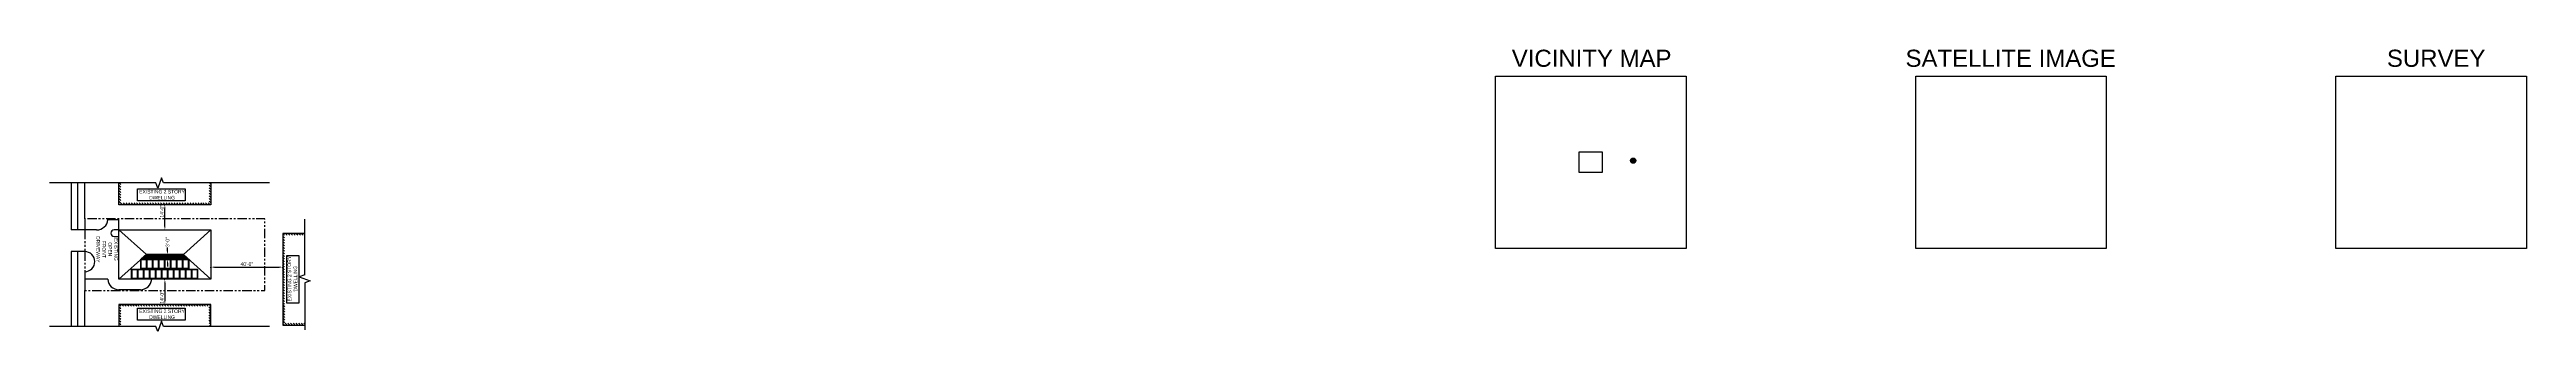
# Model space of a CAD drawing. Header units: feet. Extents: x -1934 to 14568, y 100 to 1983.
import ezdxf

# ---------------------------------------------------------------- set-up
doc = ezdxf.new("R2010")
doc.units = ezdxf.units.FT
doc.header["$MEASUREMENT"] = 0
doc.linetypes.add('PHANTOM', pattern=[2.5, 1.25, -0.25, 0.25, -0.25, 0.25, -0.25])
doc.layers.add('LOCKED (NO PRINT)', color=7, linetype='Continuous', plot=False)
doc.layers.add('MODULE FRAME', color=9, linetype='Continuous')
doc.styles.add('1SIXTEENTH', font='technic_.ttf', dxfattribs={"height": 24})
doc.styles.add('TITLE BBLOCK TEXT', font='ARIALUNI.TTF')
doc.dimstyles.new('1SIXTEENTH', dxfattribs={"dimscale": 0, "dimtxt": 24, "dimasz": 24, "dimexe": 0, "dimexo": 4, "dimgap": 8, "dimtad": 1, "dimdec": 4, "dimzin": 3, "dimdsep": 46, "dimlunit": 4, "dimtxsty": '1SIXTEENTH', "dimcen": 24, "dimclrd": 1, "dimclre": 1, "dimclrt": 7, "dimadec": 0, "dimazin": 0, "dimtfac": 1, "dimtdec": 4, "dimtofl": 0, "dimtmove": 2, "dimatfit": 3, "dimfxl": 1, "dimfrac": 2, "dimtolj": 1, "dimtzin": 0, "dimarcsym": 1})
pattern_1 = [(315, (-16540.458, -3159.298), (8.838835, 8.838835), [])]

# ---------------------------------------------------------------- blocks, each defined once
blk = doc.blocks.new('*D74')
at = {"color": 1, "lineweight": -2, "transparency": 16777216}
for p, q in [((-1170, 449), (-1166, 449)), ((-1166, 425), (-1166, 305)), ((-1162, 281), (-1166, 281))]:
    blk.add_line(p, q, dxfattribs=at)
at = {"color": 1, "transparency": 16777216}
for points in [[(-1170, 425), (-1162, 425), (-1166, 449)], [(-1170, 305), (-1162, 305), (-1166, 281)]]:
    blk.add_solid(points, dxfattribs=at)
at = {"layer": 'Defpoints', "color": 0, "transparency": 16777216}
for p in [(-1166, 449), (-1166, 281), (-1166, 281)]:
    blk.add_point(p, dxfattribs=at)
at = {"color": 7, "transparency": 16777216, "insert": (-1186, 328), "char_height": 24, "attachment_point": 5, "rotation": 90, "style": '1SIXTEENTH'}
blk.add_mtext('\\A1;14\'-0"', dxfattribs=at)
blk = doc.blocks.new('*D75')
at = {"color": 1, "lineweight": -2, "transparency": 16777216}
for p, q in [((-1170, 946), (-1166, 946)), ((-1166, 802), (-1166, 922)), ((-1170, 778), (-1166, 778))]:
    blk.add_line(p, q, dxfattribs=at)
at = {"color": 1, "transparency": 16777216}
for points in [[(-1170, 922), (-1162, 922), (-1166, 946)], [(-1170, 802), (-1162, 802), (-1166, 778)]]:
    blk.add_solid(points, dxfattribs=at)
at = {"layer": 'Defpoints', "color": 0, "transparency": 16777216}
for p in [(-1166, 946), (-1166, 946), (-1166, 778)]:
    blk.add_point(p, dxfattribs=at)
at = {"color": 7, "transparency": 16777216, "insert": (-1186, 903), "char_height": 24, "attachment_point": 5, "rotation": 90, "style": '1SIXTEENTH'}
blk.add_mtext('\\A1;14\'-0"', dxfattribs=at)
blk = doc.blocks.new('*D73')
at = {"color": 1, "lineweight": -2, "transparency": 16777216}
for p, q in [((-860, 526), (-860, 530)), ((-836, 530), (-404, 530)), ((-380, 526), (-380, 530))]:
    blk.add_line(p, q, dxfattribs=at)
at = {"color": 1, "transparency": 16777216}
for points in [[(-836, 534), (-836, 526), (-860, 530)], [(-404, 534), (-404, 526), (-380, 530)]]:
    blk.add_solid(points, dxfattribs=at)
at = {"layer": 'Defpoints', "color": 0, "transparency": 16777216}
for p in [(-860, 530), (-380, 530), (-380, 530)]:
    blk.add_point(p, dxfattribs=at)
at = {"color": 7, "transparency": 16777216, "insert": (-620, 550), "char_height": 24, "attachment_point": 5, "style": '1SIXTEENTH'}
blk.add_mtext('\\A1;40\'-0"', dxfattribs=at)
blk = doc.blocks.new('*D76')
at = {"color": 1, "lineweight": -2, "transparency": 16777216}
for p, q in [((-1148, 637), (-1148, 661)), ((-1151, 613), (-1148, 613)), ((-1151, 583), (-1148, 583)), ((-1148, 559), (-1148, 535))]:
    blk.add_line(p, q, dxfattribs=at)
at = {"color": 1, "transparency": 16777216}
for points in [[(-1152, 637), (-1144, 637), (-1148, 613)], [(-1152, 559), (-1144, 559), (-1148, 583)]]:
    blk.add_solid(points, dxfattribs=at)
at = {"layer": 'Defpoints', "color": 0, "transparency": 16777216}
for p in [(-1148, 613), (-1147, 613), (-1147, 583)]:
    blk.add_point(p, dxfattribs=at)
at = {"color": 7, "transparency": 16777216, "insert": (-1148, 697), "char_height": 24, "attachment_point": 5, "rotation": 90, "style": '1SIXTEENTH'}
blk.add_mtext('\\A1;3\'-0"', dxfattribs=at)

msp = doc.modelspace()

# ---------------------------------------------------------------- hatches: boundary and pattern name
h = msp.add_hatch(color=10)
h.dxf.hatch_style = 1
h.paths.add_polyline_path([(8634.05897, 1240.75498, 1), (8598.66884, 1240.75498, 1)])
h = msp.add_hatch()
h.set_pattern_fill('ANSI31', color=8, scale=100, angle=-90)
h.set_pattern_definition(pattern_1)
h.paths.add_polyline_path([(-1459.95686, 1092.31725), (-1459.95686, 958.21557), (-871.95686, 958.21557), (-871.95686, 1092.31725), (-859.95686, 1092.31725), (-859.95686, 946.21557), (-1471.95686, 946.21557), (-1471.95686, 1092.31725)])
h = msp.add_hatch()
h.set_pattern_fill('ANSI31', color=8, scale=100, angle=-90)
h.set_pattern_definition([(315, (-16540.458, -3007.665), (8.838835, 8.838835), [])])
h.paths.add_polyline_path([(-233.85517, 155.38927), (-367.95686, 155.38927), (-367.95686, 743.38927), (-233.85517, 743.38927), (-233.85517, 755.38927), (-379.95686, 755.38927), (-379.95686, 143.38927), (-233.85517, 143.38927)])
h = msp.add_hatch()
h.set_pattern_fill('ANSI31', color=9, scale=50)
h.set_pattern_definition([(45, (-986.279, -11692.867), (-4.4194174, 4.4194174), [])])
h.paths.add_polyline_path([(-1042.45959, 613.45369), (-1289.45414, 613.45369), (-1323.73012, 582.50963), (-1008.1836, 582.50963)])
h = msp.add_hatch()
h.set_pattern_fill('ANSI31', color=8, scale=100, angle=-90)
h.set_pattern_definition(pattern_1)
h.paths.add_polyline_path([(-1459.95686, 134.59013), (-1459.95686, 268.69181), (-871.95686, 268.69181), (-871.95686, 134.59013), (-859.95686, 134.59013), (-859.95686, 280.69181), (-1471.95686, 280.69181), (-1471.95686, 134.59013)])

# ---------------------------------------------------------------- linework, layer by layer
for p, q in [((-1225.68017, 1092.31725), (-1934.41072, 1092.31725)), ((-233.85517, 478.47148), (-233.85517, 849.14903)), ((-233.85517, 425.41371), (-233.85517, 112.43542)), ((-1225.68017, 134.59013), (-1934.41072, 134.59013))]:
    msp.add_line(p, q)
at = {"color": 4}
for p, q in [((-1789.95686, 1092.31725), (-1789.95686, 778.21557)), ((-1747.95686, 1092.31725), (-1747.95686, 778.21557)), ((-1699.95686, 853.45369), (-1699.95686, 1092.31725)), ((-1545.67895, 847.45369), (-1471.95686, 847.45369)), ((-1471.95686, 778.21557), (-1471.95686, 847.45369)), ((-1699.95686, 778.21557), (-1789.95686, 778.21557)), ((-1620.67746, 778.21557), (-1699.95686, 778.21557)), ((-1699.95686, 634.21557), (-1789.95686, 634.21557)), ((-1789.95686, 634.21557), (-1789.95686, 134.59013)), ((-1747.95686, 634.21557), (-1747.95686, 134.59013)), ((-1546.95536, 448.69181), (-1699.95686, 448.69181)), ((-1699.95686, 134.59013), (-1699.95686, 373.45369)), ((-1328.79081, 379.45369), (-1471.95686, 379.45369))]:
    msp.add_line(p, q, dxfattribs=at)
at = {"color": 7}
for p, q in [((-1471.95686, 946.21557), (-1471.95686, 1092.31725)), ((-859.95686, 1092.31725), (-859.95686, 946.21557)), ((-859.95686, 946.21557), (-1471.95686, 946.21557)), ((-233.85517, 755.38927), (-379.95686, 755.38927)), ((-379.95686, 755.38927), (-379.95686, 143.38927)), ((-859.95686, 280.69181), (-1471.95686, 280.69181)), ((-1471.95686, 280.69181), (-1471.95686, 134.59013)), ((-859.95686, 134.59013), (-859.95686, 280.69181)), ((-379.95686, 143.38927), (-233.85517, 143.38927))]:
    msp.add_line(p, q, dxfattribs=at)
at = {"linetype": 'Continuous'}
for p, q in [((-1213.10351, 1057.76318), (-1225.68017, 1092.31725)), ((-1187.9502, 1126.87133), (-1213.10351, 1057.76318)), ((-1175.37355, 1092.31725), (-1187.9502, 1126.87133)), ((-468.29368, 1092.31725), (-1175.37355, 1092.31725)), ((-233.85517, 478.47148), (-270.29893, 465.20704)), ((-270.29893, 465.20704), (-197.41142, 438.67815)), ((-197.41142, 438.67815), (-233.85517, 425.41371)), ((-1187.9502, 169.1442), (-1213.10351, 100.03605)), ((-1175.37355, 134.59013), (-1187.9502, 169.1442)), ((-1213.10351, 100.03605), (-1225.68017, 134.59013)), ((-468.29368, 134.59013), (-1175.37355, 134.59013))]:
    msp.add_line(p, q, dxfattribs=at)
at = {"color": 3, "linetype": 'PHANTOM', "ltscale": 50}
for p, q in [((-1699.95686, 853.45369), (-1699.95686, 778.21557)), ((-1699.95686, 778.21557), (-1699.95686, 634.21557)), ((-1699.95686, 634.21557), (-1699.95686, 373.45369))]:
    msp.add_line(p, q, dxfattribs=at)
at = {"color": 3}
for p, q in [((-1471.95686, 778.21557), (-859.95686, 778.21557)), ((-1471.95686, 448.69181), (-1471.95686, 778.21557)), ((-1471.95686, 778.21557), (-1289.45414, 613.45369)), ((-859.95686, 778.21557), (-1042.45959, 613.45369)), ((-859.95686, 778.21557), (-859.95686, 448.69181)), ((-233.85517, 743.38927), (-233.85517, 755.38927)), ((-1289.45414, 613.45369), (-1471.95686, 448.69181)), ((-1471.95686, 448.69181), (-1289.45414, 613.45369)), ((-1042.45959, 613.45369), (-1289.45414, 613.45369)), ((-1042.45959, 613.45369), (-859.95686, 448.69181)), ((-859.95686, 448.69181), (-1042.45959, 613.45369)), ((-859.95686, 448.69181), (-1471.95686, 448.69181))]:
    msp.add_line(p, q, dxfattribs=at)
at = {"color": 1}
msp.add_line((-1166.95686, 613.45369), (-1166.29298, 613.45369), dxfattribs=at)
for points in [[(-1348.08611, 1052.67817), (-1030.12015, 1052.67817), (-1030.12015, 972.91182), (-1348.08611, 972.91182)], [(-274.37375, 608.37225), (-274.37375, 290.40629), (-354.1401, 290.40629), (-354.1401, 608.37225)], [(-1348.08611, 255.0389), (-1030.12015, 255.0389), (-1030.12015, 175.27255), (-1348.08611, 175.27255)]]:
    msp.add_lwpolyline(points, close=True, dxfattribs=at)
at = {"flags": 128}
msp.add_lwpolyline([(-1699.95686, 853.45369), (-1699.95686, 778.21557)], dxfattribs=at)
at = {"color": 3, "linetype": 'PHANTOM', "ltscale": 50, "flags": 128}
msp.add_lwpolyline([(-1699.95686, 448.69181), (-1699.95686, 373.45369), (-499.95686, 373.45369), (-499.95686, 853.45369), (-1699.95686, 853.45369)], dxfattribs=at)
at = {"color": 4, "flags": 128}
for points in [[(-1471.95686, 778.21557), (-1504.30464, 778.21557)], [(-1504.30464, 734.14933), (-1471.95686, 734.14933)]]:
    msp.add_lwpolyline(points, dxfattribs=at)
at = {"flags": 128}
msp.add_lwpolyline([(-1289.45414, 613.45369), (-1323.73012, 582.50963), (-1008.1836, 582.50963), (-1042.45959, 613.45369)], close=True, dxfattribs=at)
at = {"color": 10}
msp.add_circle((8616.3639, 1240.75498), 17.69506, dxfattribs=at)
at = {"color": 4}
for centre, radius, start, end in [((-1620.67746, 853.45369), 75.23812, 270, 355.425987749), ((-1504.30464, 756.18245), 22.03312, 90, 270), ((-1699.95686, 566.79623), 67.07339, 270, 90), ((-1471.95686, 454.69181), 75.23812, 184.574012251, 270), ((-1328.79081, 454.69181), 75.23812, 270, 355.425987749)]:
    msp.add_arc(centre, radius, start, end, dxfattribs=at)
at = {"layer": 'LOCKED (NO PRINT)'}
for points in [[(7699.18251, 1805.55569), (8968.77609, 1805.55569), (8968.77609, 655.27025), (7699.18251, 655.27025)], [(10498.82983, 1805.55569), (11768.4234, 1805.55569), (11768.4234, 655.27025), (10498.82983, 655.27025)], [(13298.47714, 1805.55569), (14568.07072, 1805.55569), (14568.07072, 655.27025), (13298.47714, 655.27025)]]:
    msp.add_lwpolyline(points, close=True, dxfattribs=at)
at = {"layer": 'LOCKED (NO PRINT)', "color": 10}
msp.add_lwpolyline([(8412.91385, 1296.69052), (8254.0908, 1296.69052), (8254.0908, 1164.92732), (8412.91385, 1164.92732)], close=True, dxfattribs=at)
at = {"layer": 'MODULE FRAME', "color": 7, "linetype": 'Continuous', "flags": 128}
for points in [[(-1348.23923, 452.35963), (-1387.28923, 452.35963), (-1387.28923, 517.30963), (-1348.23923, 517.30963)], [(-1308.18923, 452.35963), (-1347.23923, 452.35963), (-1347.23923, 517.30963), (-1308.18923, 517.30963)], [(-1287.66423, 517.55963), (-1326.71423, 517.55963), (-1326.71423, 582.50963), (-1287.66423, 582.50963)], [(-1268.13923, 452.35963), (-1307.18923, 452.35963), (-1307.18923, 517.30963), (-1268.13923, 517.30963)], [(-1247.61423, 517.55963), (-1286.66423, 517.55963), (-1286.66423, 582.50963), (-1247.61423, 582.50963)], [(-1228.08923, 452.35963), (-1267.13923, 452.35963), (-1267.13923, 517.30963), (-1228.08923, 517.30963)], [(-1207.56423, 517.55963), (-1246.61423, 517.55963), (-1246.61423, 582.50963), (-1207.56423, 582.50963)], [(-1188.03923, 452.35963), (-1227.08923, 452.35963), (-1227.08923, 517.30963), (-1188.03923, 517.30963)], [(-1167.51423, 517.55963), (-1206.56423, 517.55963), (-1206.56423, 582.50963), (-1167.51423, 582.50963)], [(-1147.98923, 452.35963), (-1187.03923, 452.35963), (-1187.03923, 517.30963), (-1147.98923, 517.30963)], [(-1127.46423, 517.55963), (-1166.51423, 517.55963), (-1166.51423, 582.50963), (-1127.46423, 582.50963)], [(-1107.93923, 452.35963), (-1146.98923, 452.35963), (-1146.98923, 517.30963), (-1107.93923, 517.30963)], [(-1087.41423, 517.55963), (-1126.46423, 517.55963), (-1126.46423, 582.50963), (-1087.41423, 582.50963)], [(-1067.88923, 452.35963), (-1106.93923, 452.35963), (-1106.93923, 517.30963), (-1067.88923, 517.30963)], [(-1047.36423, 517.55963), (-1086.41423, 517.55963), (-1086.41423, 582.50963), (-1047.36423, 582.50963)], [(-1027.83923, 452.35963), (-1066.88923, 452.35963), (-1066.88923, 517.30963), (-1027.83923, 517.30963)], [(-1007.31423, 517.55963), (-1046.36423, 517.55963), (-1046.36423, 582.50963), (-1007.31423, 582.50963)], [(-987.78923, 452.35963), (-1026.83923, 452.35963), (-1026.83923, 517.30963), (-987.78923, 517.30963)], [(-947.73923, 452.35963), (-986.78923, 452.35963), (-986.78923, 517.30963), (-947.73923, 517.30963)]]:
    msp.add_lwpolyline(points, close=True, dxfattribs=at)
at = {"layer": 'MODULE FRAME', "color": 8, "linetype": 'Continuous', "flags": 128}
for points in [[(-1350.75593, 454.87633), (-1384.77253, 454.87633), (-1384.77253, 514.79293), (-1350.75593, 514.79293)], [(-1310.70593, 454.87633), (-1344.72253, 454.87633), (-1344.72253, 514.79293), (-1310.70593, 514.79293)], [(-1290.18093, 520.07633), (-1324.19753, 520.07633), (-1324.19753, 579.99293), (-1290.18093, 579.99293)], [(-1270.65593, 454.87633), (-1304.67253, 454.87633), (-1304.67253, 514.79293), (-1270.65593, 514.79293)], [(-1250.13093, 520.07633), (-1284.14753, 520.07633), (-1284.14753, 579.99293), (-1250.13093, 579.99293)], [(-1230.60593, 454.87633), (-1264.62253, 454.87633), (-1264.62253, 514.79293), (-1230.60593, 514.79293)], [(-1210.08093, 520.07633), (-1244.09753, 520.07633), (-1244.09753, 579.99293), (-1210.08093, 579.99293)], [(-1190.55593, 454.87633), (-1224.57253, 454.87633), (-1224.57253, 514.79293), (-1190.55593, 514.79293)], [(-1170.03093, 520.07633), (-1204.04753, 520.07633), (-1204.04753, 579.99293), (-1170.03093, 579.99293)], [(-1150.50593, 454.87633), (-1184.52253, 454.87633), (-1184.52253, 514.79293), (-1150.50593, 514.79293)], [(-1129.98093, 520.07633), (-1163.99753, 520.07633), (-1163.99753, 579.99293), (-1129.98093, 579.99293)], [(-1110.45593, 454.87633), (-1144.47253, 454.87633), (-1144.47253, 514.79293), (-1110.45593, 514.79293)], [(-1089.93093, 520.07633), (-1123.94753, 520.07633), (-1123.94753, 579.99293), (-1089.93093, 579.99293)], [(-1070.40593, 454.87633), (-1104.42253, 454.87633), (-1104.42253, 514.79293), (-1070.40593, 514.79293)], [(-1049.88093, 520.07633), (-1083.89753, 520.07633), (-1083.89753, 579.99293), (-1049.88093, 579.99293)], [(-1030.35593, 454.87633), (-1064.37253, 454.87633), (-1064.37253, 514.79293), (-1030.35593, 514.79293)], [(-1009.83093, 520.07633), (-1043.84753, 520.07633), (-1043.84753, 579.99293), (-1009.83093, 579.99293)], [(-990.30593, 454.87633), (-1024.32253, 454.87633), (-1024.32253, 514.79293), (-990.30593, 514.79293)], [(-950.25593, 454.87633), (-984.27253, 454.87633), (-984.27253, 514.79293), (-950.25593, 514.79293)]]:
    msp.add_lwpolyline(points, close=True, dxfattribs=at)

# ---------------------------------------------------------------- texts
at = {"char_height": 24, "attachment_point": 5, "style": '1SIXTEENTH'}
for s, insert in [('EXISTING 2 STORY DWELLING ', (-1184.67671, 1013.57421)), ('clear path ', (-1173.25322, 599.97515)), ('EXISTING 2 STORY DWELLING ', (-1184.67671, 215.93494))]:
    msp.add_mtext_dynamic_manual_height_columns(s, width=302.113319, gutter_width=370.66776, heights=[0], dxfattribs=dict(at, insert=insert))
for s, width, insert, rotation in [('EXISTING\\POPEN FRONT DRIVEWAY', 148.529681, (-1551.18032, 648.91647), 270), ('EXISTING 2 STORY DWELLING ', 302.113319, (-316.07054, 452.71034), 90.43870601)]:
    msp.add_mtext_dynamic_manual_height_columns(s, width=width, gutter_width=370.66776, heights=[0], dxfattribs=dict(at, insert=insert, rotation=rotation))
at = {"layer": 'LOCKED (NO PRINT)', "color": 7, "style": 'TITLE BBLOCK TEXT'}
for s, height, p in [('VICINITY MAP', 114.2354338, (7807.9101, 1867.15997)), ('SATELLITE IMAGE', 114.2354338, (10431.16916, 1867.15997)), ('SURVEY', 114.235434, (13638.46249, 1867.15997))]:
    msp.add_text(s, height=height, rotation=359.988563938, dxfattribs=at).set_placement(p)

# ---------------------------------------------------------------- dimensions: what is measured, and where the dimension line sits
for base, p1, p2, picture, middle in [((-1165.95686, 946.21557), (-1165.95686, 778.21557), (-1165.95686, 946.21557), '*D75', (-1186.16739, 902.68925)), ((-1165.95686, 280.69181), (-1165.95686, 448.69181), (-1165.95686, 280.69181), '*D74', (-1186.16739, 328.31429))]:
    dim = msp.add_linear_dim(base=base, p1=p1, p2=p2, angle=270, dimstyle='1SIXTEENTH', override={"dimscale": 1})
    dim.commit()
    dim.dimension.update_dxf_attribs({"geometry": picture, "text_midpoint": middle, "dimtype": 160})
dim = msp.add_linear_dim(base=(-1147.5639, 613.45369), p1=(-1146.98923, 582.50963), p2=(-1146.98923, 613.45369), angle=90, text='3\'-0"', dimstyle='1SIXTEENTH', override={"dimscale": 1})
dim.commit()
dim.dimension.update_dxf_attribs({"geometry": '*D76', "text_midpoint": (-1147.86706, 696.92124), "dimtype": 160})
dim = msp.add_linear_dim(base=(-379.95686, 530.26383), p1=(-859.95686, 530.26383), p2=(-379.95686, 530.26383), dimstyle='1SIXTEENTH', override={"dimscale": 1})
dim.commit()
dim.dimension.update_dxf_attribs({"geometry": '*D73', "text_midpoint": (-619.95686, 550.47436)})

doc.saveas('drawing.dxf')
